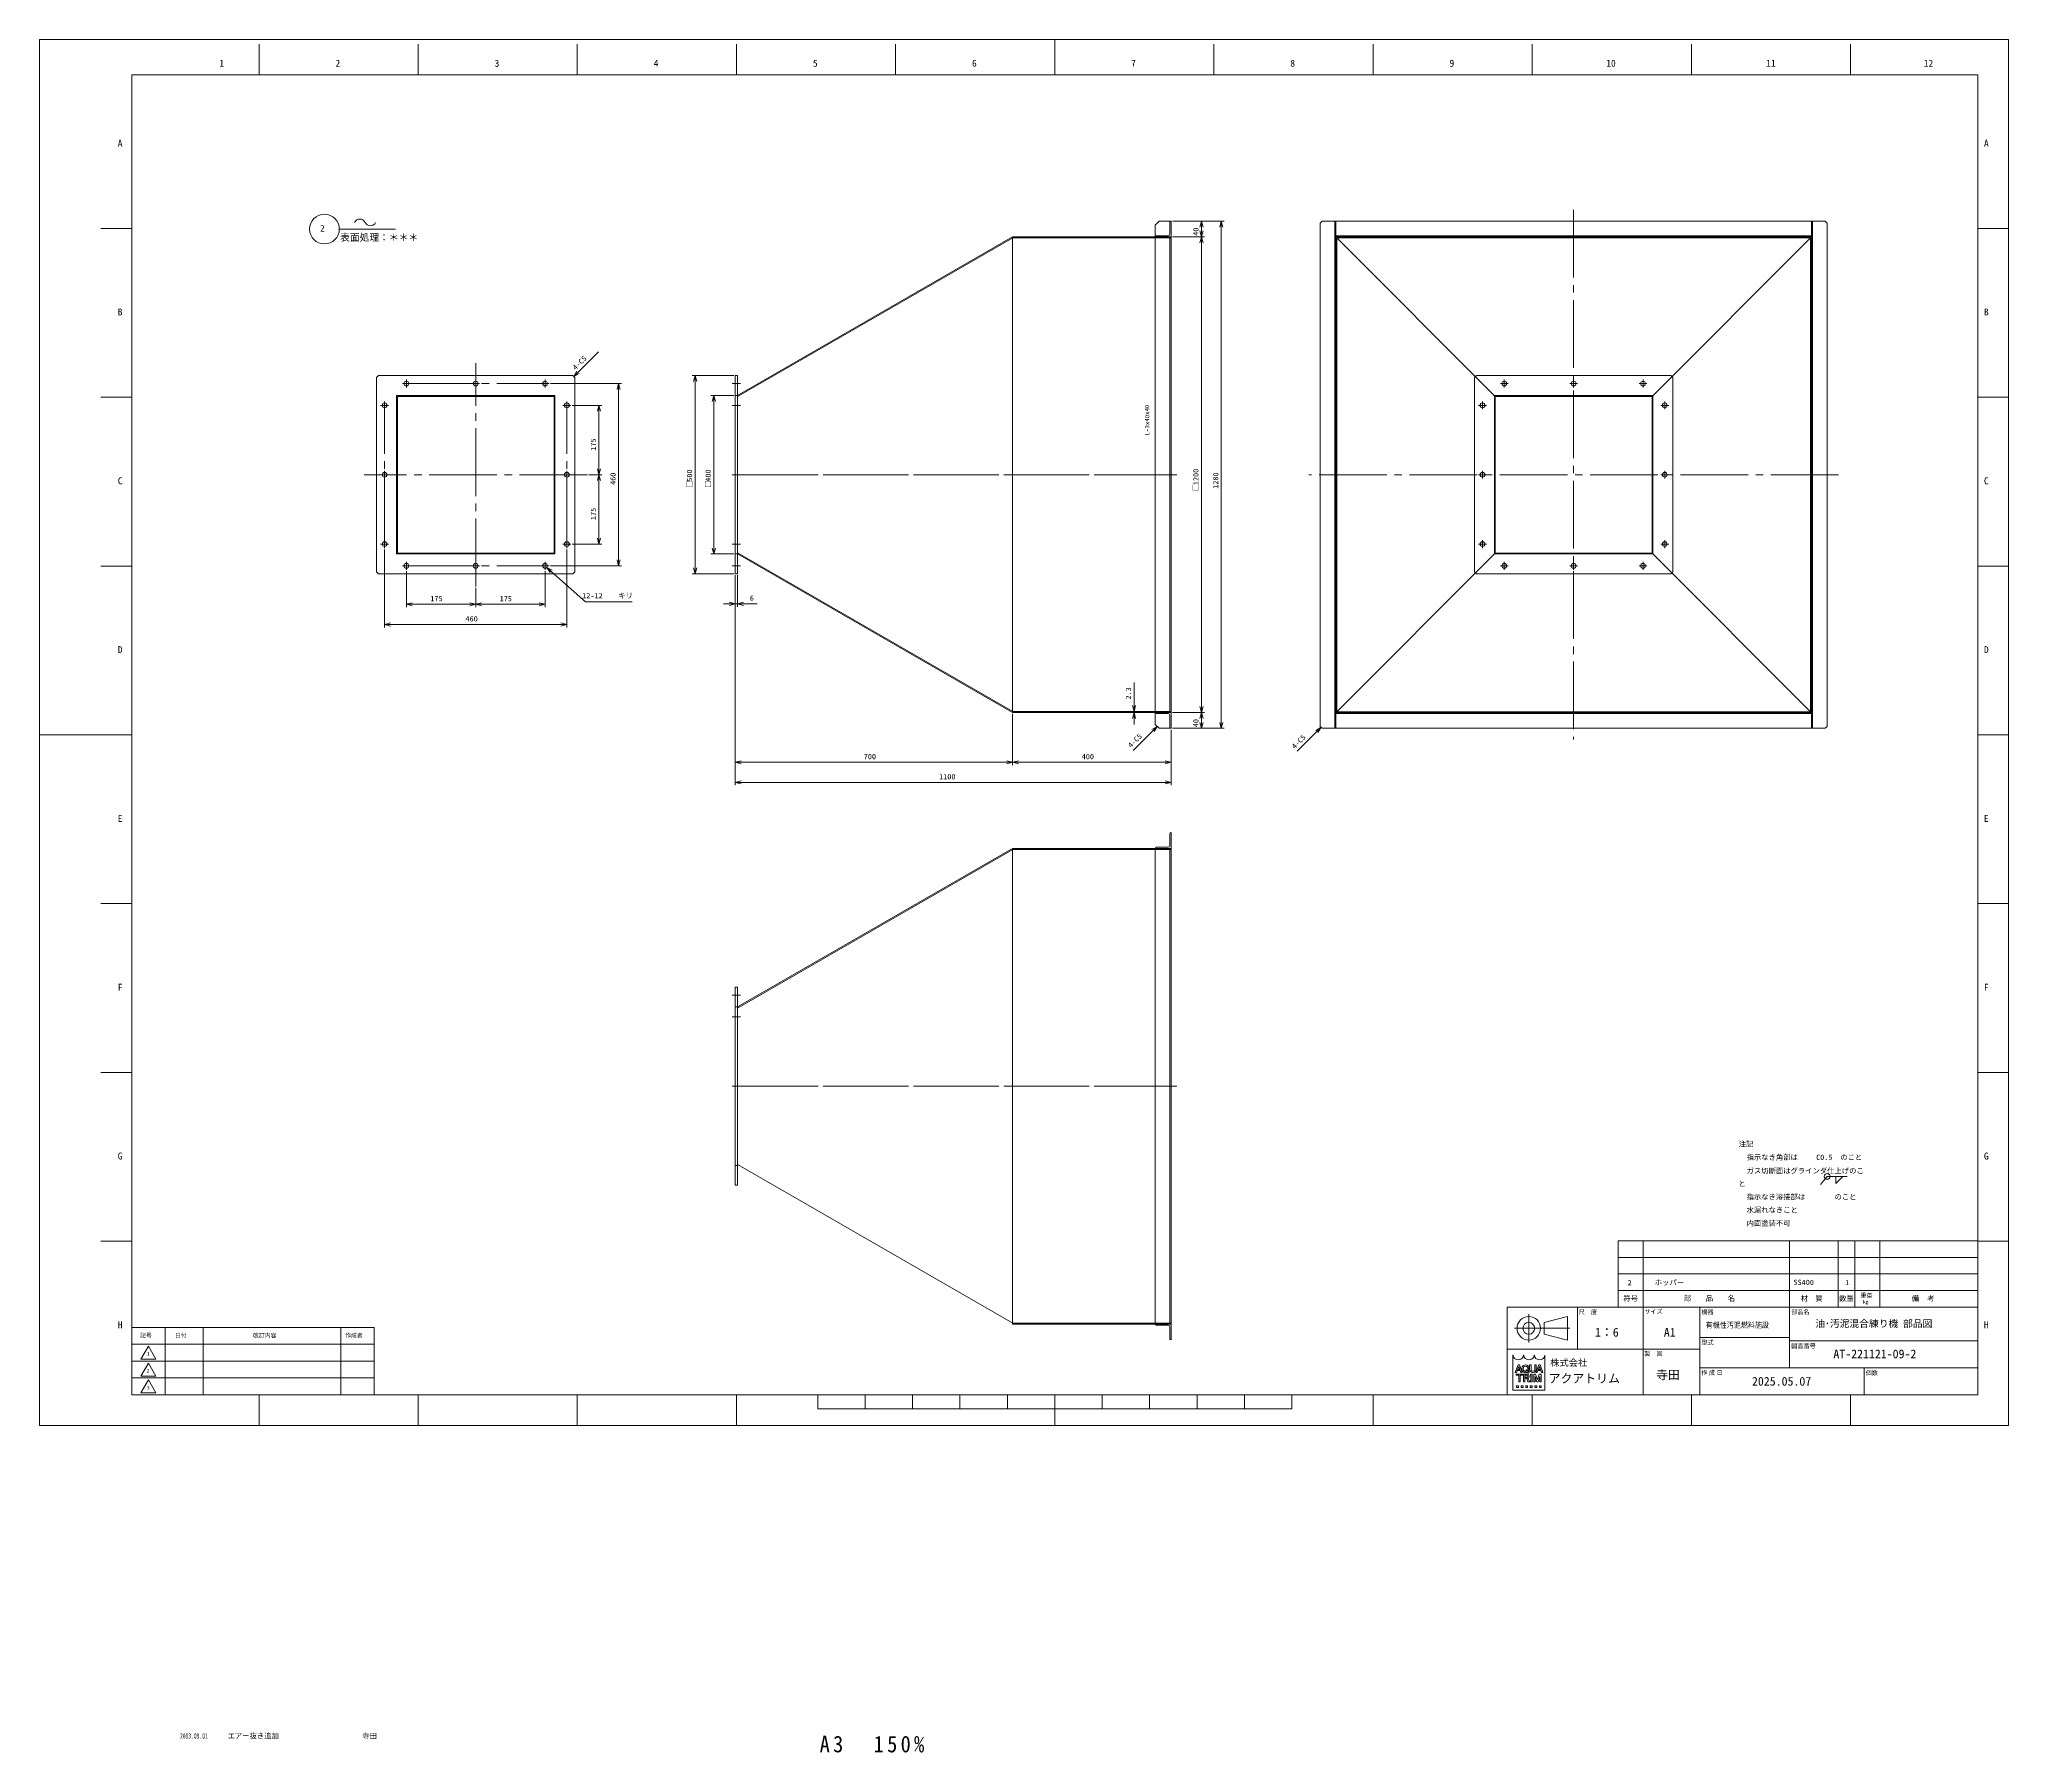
# Model space of a CAD drawing. Units: millimetres at full size. Extents: x -2485 to 2485, y -2560 to 1763.
import ezdxf
from ezdxf.enums import TextEntityAlignment as Align

# ---------------------------------------------------------------- set-up
doc = ezdxf.new("R2010")
doc.units = ezdxf.units.MM
doc.header["$LTSCALE"] = 18.997
doc.linetypes.add('CHAIN2', pattern=[12, 9, -1, 1, -1])
for name, color, linetype, lineweight in [('0-0_90_FRAME', 2, 'Continuous', 9), ('0-1_91_BLANK', 6, 'Continuous', 9), ('0-2_08_DIM', 3, 'Continuous', 9), ('0-3_04_HIDDEN', 7, 'Continuous', 9), ('0-4_05_CENTER', 2, 'CHAIN2', 9), ('0-5_0', 134, 'Continuous', 9)]:
    doc.layers.add(name, color=color, linetype=linetype, lineweight=lineweight)
doc.layers.add('0-6_07_TEXT', color=3, linetype='Continuous')
doc.layers.add('0-9', color=7, linetype='Continuous')
doc.styles.add('Arial', font='')
doc.styles.add('ＭＳ ゴシック', font='')
doc.styles.add('ＭＳ Ｐゴシック', font='')
doc.styles.get('Arial').set_extended_font_data('Arial')
doc.styles.get('ＭＳ ゴシック').set_extended_font_data('MS Gothic')
doc.styles.get('ＭＳ Ｐゴシック').set_extended_font_data('MS PGothic')

# ---------------------------------------------------------------- blocks, each defined once
blk = doc.blocks.new('Weld-line')
at = {"layer": '0-2_08_DIM'}
blk.add_line((0, 0), (1, 0), dxfattribs=at)
blk = doc.blocks.new('Weld10-s5')
at = {"layer": '0-2_08_DIM'}
blk.add_circle((0, 0), 2, dxfattribs=at)
blk = doc.blocks.new('Weld10-a1')
at = {"layer": '0-2_08_DIM'}
blk.add_lwpolyline([(5, 0), (0, 5), (0, 0)], close=True, dxfattribs=at)
blk = doc.blocks.new('Jis_w20130906110600')
at = {"layer": '0-2_08_DIM'}
blk.add_line((-4.631, -5.765), (0, 0), dxfattribs=at)
blk.add_blockref('Weld10-s5', (0, 0), dxfattribs=at)
at = {"layer": '0-2_08_DIM', "xscale": 14, "yscale": 14}
blk.add_blockref('Weld-line', (0, 0), dxfattribs=at)
at = {"layer": '0-2_08_DIM', "xscale": -1, "rotation": 180}
blk.add_blockref('Weld10-a1', (6, 0), dxfattribs=at)
blk = doc.blocks.new('p1ba05')
at = {"layer": '0-2_08_DIM'}
for centre, start, end in [((-2.954, 0.285), 24.22764, 155.57578), ((0, 1.621), 204.22764, 335.57578)]:
    blk.add_arc(centre, 1.621, start, end, dxfattribs=at)
blk = doc.blocks.new('A$C67E0B8A4')
at = {"layer": '0-3_04_HIDDEN'}
for p, q in [((1, 40), (0, 40)), ((0, 0), (0, 40)), ((0, 0), (40, 0)), ((3, 7.5), (3, 38)), ((38, 3), (7.5, 3)), ((40, 1), (40, 0))]:
    blk.add_line(p, q, dxfattribs=at)
for centre, radius, start, end in [((1, 38), 2, 0, 90), ((7.5, 7.5), 4.5, 180, 270), ((38, 1), 2, 0, 90)]:
    blk.add_arc(centre, radius, start, end, dxfattribs=at)
blk = doc.blocks.new('AM_BALLOON1')
at = {"layer": '0-2_08_DIM'}
blk.add_circle((0, 0), 5, dxfattribs=at)
blk = doc.blocks.new('_Open30')
at = {"layer": '0-2_08_DIM'}
blk.add_line((0, 0), (-1, 0), dxfattribs=at)
blk.add_lwpolyline([(-1, 0.268), (0, 0), (-1, -0.268)], dxfattribs=at)

msp = doc.modelspace()

# ---------------------------------------------------------------- linework, layer by layer
at = {"layer": '0-0_90_FRAME'}
for p, q in [((-1930.35, 1673.39), (-1930.35, 1751.16)), ((-1528.75, 1673.39), (-1528.75, 1751.16)), ((-1127.15, 1673.39), (-1127.15, 1751.16)), ((-725.55, 1673.39), (-725.55, 1751.16)), ((-323.95, 1673.39), (-323.95, 1751.16)), ((479.25, 1673.39), (479.25, 1751.16)), ((880.85, 1673.39), (880.85, 1751.16)), ((1282.45, 1673.39), (1282.45, 1751.16)), ((1684.05, 1673.39), (1684.05, 1751.16)), ((2085.65, 1673.39), (2085.65, 1751.16)), ((-2251.53, 1286.18), (-2329.3, 1286.18)), ((2484.6, 1286.18), (2406.83, 1286.18)), ((-2251.53, 860.19), (-2329.3, 860.19)), ((2484.6, 860.19), (2406.83, 860.19)), ((-2251.53, 434.21), (-2329.3, 434.21)), ((2484.6, 434.21), (2406.83, 434.21)), ((-2251.53, -417.76), (-2329.3, -417.76)), ((2484.6, -417.76), (2406.83, -417.76)), ((-2251.53, -843.74), (-2329.3, -843.74)), ((2484.6, -843.74), (2406.83, -843.74)), ((-2251.53, -1269.72), (-2329.3, -1269.72)), ((1499.5, -1268.31), (1499.5, -1436.31)), ((1499.5, -1268.31), (2406.83, -1268.31)), ((1562.5, -1268.31), (1562.5, -1436.31)), ((1932.05, -1268.31), (1932.05, -1436.31)), ((2054.71, -1268.31), (2054.71, -1436.31)), ((2096.71, -1268.31), (2096.71, -1436.31)), ((2159.71, -1268.31), (2159.71, -1436.31)), ((2484.6, -1269.72), (2406.83, -1269.72)), ((1499.5, -1310.31), (2406.83, -1310.31)), ((1499.5, -1352.31), (2406.83, -1352.31)), ((1499.5, -1394.31), (2406.83, -1394.31)), ((1243.1, -1601.03), (1248.49, -1585.89)), ((1246.9, -1581.81), (1250.08, -1581.81)), ((1251.03, -1593.04), (1248.49, -1585.89)), ((1257.33, -1600.93), (1250.08, -1581.81)), ((1275.96, -1593.27), (1275.96, -1581.81)), ((1279.42, -1581.81), (1275.96, -1581.81)), ((1279.42, -1592.57), (1279.42, -1581.81)), ((1292.1, -1593.27), (1292.1, -1581.81)), ((1295.35, -1601.03), (1300.74, -1585.89)), ((1299.15, -1581.81), (1302.33, -1581.81)), ((1303.28, -1593.04), (1300.74, -1585.89)), ((1309.58, -1600.93), (1302.33, -1581.81)), ((1239.65, -1601.03), (1239.65, -1600.93)), ((1239.65, -1601.03), (1243.1, -1601.03)), ((1242.14, -1604.87), (1257.9, -1604.87)), ((1242.14, -1604.87), (1242.14, -1607.56)), ((1242.14, -1607.56), (1247.91, -1607.56)), ((1243.11, -1634.14), (1243.11, -1638.75)), ((1244.98, -1595.96), (1246.02, -1593.04)), ((1244.98, -1595.96), (1252.07, -1595.96)), ((1246.02, -1593.04), (1251.03, -1593.04)), ((1248.29, -1624.08), (1248.29, -1607.94)), ((1248.29, -1624.08), (1251.75, -1624.08)), ((1251.75, -1624.08), (1251.75, -1607.94)), ((1252.13, -1607.56), (1257.9, -1607.56)), ((1254.63, -1634.14), (1254.63, -1638.75)), ((1256.51, -1590.27), (1256.51, -1592.57)), ((1257.33, -1601.03), (1257.33, -1600.93)), ((1257.9, -1604.87), (1257.9, -1607.56)), ((1259.71, -1590.49), (1259.71, -1592.34)), ((1260.09, -1604.87), (1260.09, -1624.08)), ((1260.09, -1604.87), (1268.92, -1604.87)), ((1263.55, -1607.56), (1269.39, -1607.56)), ((1263.66, -1614.98), (1263.66, -1612.29)), ((1263.66, -1612.29), (1269.39, -1612.29)), ((1263.66, -1614.98), (1267.43, -1614.98)), ((1266.09, -1595.93), (1267.79, -1594.13)), ((1266.09, -1595.93), (1267.66, -1597.46)), ((1266.16, -1634.14), (1266.16, -1638.75)), ((1267.79, -1594.13), (1274.91, -1599.99)), ((1268.86, -1615.94), (1271.78, -1624.08)), ((1269.84, -1595.72), (1272.32, -1597.76)), ((1270.01, -1599.75), (1272.68, -1602.35)), ((1270.98, -1590.49), (1270.98, -1592.34)), ((1271.78, -1624.08), (1275.51, -1624.08)), ((1272.2, -1615.82), (1275.51, -1623.93)), ((1272.68, -1602.35), (1274.91, -1599.99)), ((1274.18, -1590.27), (1274.18, -1592.57)), ((1275.51, -1623.93), (1275.51, -1624.08)), ((1277.69, -1634.14), (1277.69, -1638.75)), ((1278.42, -1604.87), (1282.65, -1604.87)), ((1278.42, -1604.87), (1278.42, -1607.56)), ((1278.42, -1624.08), (1278.42, -1621.39)), ((1278.81, -1621.01), (1278.81, -1607.94)), ((1282.27, -1621.01), (1282.27, -1607.94)), ((1282.65, -1604.87), (1282.65, -1607.56)), ((1284.6, -1601.03), (1283.45, -1601.03)), ((1286.11, -1604.87), (1291.13, -1604.87)), ((1289.21, -1634.14), (1289.21, -1638.75)), ((1293.99, -1624.08), (1289.57, -1610.63)), ((1295.72, -1618.82), (1291.13, -1604.87)), ((1291.9, -1601.03), (1291.9, -1600.93)), ((1291.9, -1601.03), (1295.35, -1601.03)), ((1293.99, -1624.08), (1297.45, -1624.08)), ((1295.72, -1618.82), (1300.31, -1604.87)), ((1297.23, -1595.96), (1298.27, -1593.04)), ((1297.23, -1595.96), (1304.32, -1595.96)), ((1297.45, -1624.08), (1301.87, -1610.63)), ((1298.27, -1593.04), (1303.28, -1593.04)), ((1305.33, -1604.87), (1300.31, -1604.87)), ((1305.35, -1634.14), (1305.35, -1638.75)), ((1309.58, -1601.03), (1309.58, -1600.93)), ((-1930.35, -1734.36), (-1930.35, -1656.94)), ((-1528.75, -1734.36), (-1528.75, -1656.94)), ((-1127.15, -1734.36), (-1127.15, -1656.94)), ((-725.55, -1734.36), (-725.55, -1656.94)), ((880.85, -1734.36), (880.85, -1656.94)), ((1282.45, -1734.36), (1282.45, -1656.94)), ((1684.05, -1734.36), (1684.05, -1656.94)), ((2085.65, -1734.36), (2085.65, -1656.94))]:
    msp.add_line(p, q, dxfattribs=at)
at = {"layer": '0-0_90_FRAME', "color": 6}
for p, q in [((77.65, 1763.16), (77.65, 1673.39)), ((-2484.6, 8.23), (-2251.53, 8.23)), ((2484.6, 8.23), (2406.83, 8.23)), ((-520.59, -1692.83), (-520.59, -1656.94)), ((-400.94, -1692.83), (-400.94, -1656.94)), ((-281.29, -1692.83), (-281.29, -1656.94)), ((-161.65, -1692.83), (-161.65, -1656.94)), ((-42, -1692.83), (-42, -1656.94)), ((77.65, -1734.36), (77.65, -1656.94)), ((197.3, -1692.83), (197.3, -1656.94)), ((316.95, -1692.83), (316.95, -1656.94)), ((436.6, -1692.83), (436.6, -1656.94)), ((556.25, -1692.83), (556.25, -1656.94)), ((675.89, -1692.83), (675.89, -1656.94)), ((-520.59, -1692.83), (675.89, -1692.83))]:
    msp.add_line(p, q, dxfattribs=at)
at = {"layer": '0-0_90_FRAME', "color": 134}
for p, q in [((1397.03, -1542.38), (1397.03, -1436.31)), ((1499.5, -1436.31), (2406.83, -1436.31)), ((1562.5, -1656.94), (1562.5, -1436.31)), ((1705.47, -1656.94), (1705.47, -1436.31)), ((1932.05, -1436.31), (1932.05, -1589.05)), ((-2167.53, -1656.94), (-2167.53, -1487.22)), ((-2071.53, -1656.94), (-2071.53, -1487.22)), ((-1723.53, -1656.94), (-1723.53, -1487.22)), ((1238.14, -1489.34), (1377.73, -1489.34)), ((1273.78, -1524.98), (1273.78, -1453.7)), ((-2251.53, -1529.65), (-1639.53, -1529.65)), ((1705.47, -1512.68), (1932.05, -1512.68)), ((1932.05, -1521.17), (2406.83, -1521.17)), ((-2251.53, -1572.08), (-1639.53, -1572.08)), ((1705.47, -1542.38), (1218.83, -1542.38)), ((1705.47, -1589.05), (2406.83, -1589.05)), ((2120.29, -1589.05), (2120.29, -1656.94)), ((-2251.53, -1614.51), (-1639.53, -1614.51))]:
    msp.add_line(p, q, dxfattribs=at)
at = {"layer": '0-0_90_FRAME', "color": 6}
msp.add_lwpolyline([(-2251.53, -1656.94), (2406.83, -1656.94), (2406.83, 1673.39), (-2251.53, 1673.39)], close=True, dxfattribs=at)
at = {"layer": '0-0_90_FRAME', "color": 134}
for points in [[(1218.83, -1656.94), (2406.83, -1656.94), (2406.83, -1436.31), (1218.83, -1436.31)], [(-2251.53, -1656.94), (-1639.53, -1656.94), (-1639.53, -1487.22), (-2251.53, -1487.22)], [(1312.39, -1474.49), (1371.79, -1459.64), (1371.79, -1519.04), (1312.39, -1504.19)], [(-2228.62, -1567.57), (-2209.53, -1534.5), (-2190.43, -1567.57)], [(-2228.62, -1610), (-2209.53, -1576.93), (-2190.43, -1610)], [(-2228.62, -1652.43), (-2209.53, -1619.36), (-2190.43, -1652.43)]]:
    msp.add_lwpolyline(points, close=True, dxfattribs=at)
at = {"layer": '0-0_90_FRAME'}
for points in [[(1314.57, -1556.91), (1314.57, -1645.67), (1233.88, -1645.67), (1233.88, -1556.91)], [(1239.65, -1601.03), (1239.65, -1600.93), (1246.9, -1581.81)], [(1288.64, -1592.57), (1288.64, -1581.81), (1292.1, -1581.81)], [(1291.9, -1601.03), (1291.9, -1600.93), (1299.15, -1581.81)], [(1243.11, -1634.14), (1247.72, -1634.14), (1247.72, -1638.75), (1243.11, -1638.75)], [(1257.33, -1601.03), (1253.88, -1601.03), (1252.07, -1595.96)], [(1254.63, -1634.14), (1259.24, -1634.14), (1259.24, -1638.75), (1254.63, -1638.75)], [(1260.09, -1624.08), (1263.55, -1624.08), (1263.55, -1607.56)], [(1266.16, -1634.14), (1270.77, -1634.14), (1270.77, -1638.75), (1266.16, -1638.75)], [(1277.69, -1634.14), (1282.3, -1634.14), (1282.3, -1638.75), (1277.69, -1638.75)], [(1278.42, -1624.08), (1282.65, -1624.08), (1282.65, -1621.39)], [(1286.11, -1604.87), (1286.11, -1624.08), (1289.57, -1624.08), (1289.57, -1610.63)], [(1289.21, -1634.14), (1293.82, -1634.14), (1293.82, -1638.75), (1289.21, -1638.75)], [(1305.35, -1634.14), (1300.74, -1634.14), (1300.74, -1638.75), (1305.35, -1638.75)], [(1301.87, -1610.63), (1301.87, -1624.08), (1305.33, -1624.08), (1305.33, -1604.87)], [(1309.58, -1601.03), (1306.13, -1601.03), (1304.32, -1595.96)]]:
    msp.add_lwpolyline(points, dxfattribs=at)
at = {"layer": '0-0_90_FRAME', "color": 134}
for radius in [29.7, 14.85]:
    msp.add_circle((1273.78, -1489.34), radius, dxfattribs=at)
at = {"layer": '0-0_90_FRAME'}
for centre, radius, start, end in [((1233.88, -1557.29), 0.384, 0, 90), ((1260.78, -1557.29), 0.384, 0, 180), ((1260.78, -1557.29), 0.384, 0, 90), ((1287.68, -1557.29), 0.384, 0, 180), ((1314.57, -1557.29), 0.384, 90, 180), ((1247.91, -1607.94), 0.384, 0, 90), ((1252.13, -1607.94), 0.384, 90, 180), ((1267.43, -1616.51), 1.54, 21.9283, 90), ((1269.3, -1609.92), 2.37, 271.99706, 88.00294), ((1269.88, -1616.77), 2.51, 22.27295, 58.55311), ((1284.08, -1592.92), 8.13, 182.45003, 265.55526), ((1278.42, -1607.94), 0.384, 0, 90), ((1278.42, -1621.01), 0.384, 270, 0), ((1286.27, -1592.66), 6.86, 179.25279, 218.96457), ((1284.03, -1591.37), 6.4, 241.15773, 298.84227), ((1282.65, -1607.94), 0.384, 90, 180), ((1282.65, -1621.01), 0.384, 180, 270), ((1283.97, -1592.92), 8.13, 274.44474, 357.54997), ((1281.78, -1592.66), 6.86, 321.03543, 0.74721)]:
    msp.add_arc(centre, radius, start, end, dxfattribs=at)
for centre, major_axis, ratio, start_param, end_param in [((1247.33, -1557.29), (-13.06, 0), 0.882353, 6.2831853, 9.424778), ((1265.34, -1590.27), (-8.84, 0), 0.956522, 3.1415927, 6.2831853), ((1265.34, -1590.49), (5.64, 0), 0.994718, 6.2831853, 9.424778), ((1274.23, -1557.29), (-13.06, 0), 0.882353, 6.2831853, 9.424778), ((1301.13, -1557.29), (-13.06, 0), 0.882353, 6.2831853, 9.424778), ((1265.34, -1592.57), (-8.84, 0), 0.956522, 6.2831853, 8.4104559), ((1265.34, -1592.35), (5.64, 0), 0.995036, 3.1415927, 5.1354926), ((1268.92, -1609.92), (-6.2, 0), 0.81482, 1.9440695, 4.712389), ((1265.34, -1592.35), (5.64, 0), 0.995036, 5.6366671, 6.2831853), ((1265.34, -1592.57), (-8.84, 0), 0.956522, 2.4802046, 3.1415927)]:
    msp.add_ellipse(centre, major_axis=major_axis, ratio=ratio, start_param=start_param, end_param=end_param, dxfattribs=at)
at = {"layer": '0-1_91_BLANK'}
msp.add_lwpolyline([(-2484.6, -1734.36), (2484.6, -1734.36), (2484.6, 1763.16), (-2484.6, 1763.16)], close=True, dxfattribs=at)
at = {"layer": '0-2_08_DIM'}
for p, q in [((375.1, 1304.68), (505.45, 1304.68)), ((375.1, 1304.68), (455.5, 1304.68)), ((-1727.71, 1284.45), (-1585.82, 1284.45)), ((375.1, 1264.68), (455.5, 1264.68)), ((375.1, 1264.68), (455.5, 1264.68)), ((448, 1279.68), (448, 1289.68)), ((448, 79.68), (448, 1249.68)), ((497.95, 39.68), (497.95, 1289.68)), ((-1125.5, 922.78), (-1073.65, 974.64)), ((-1194.86, 894.68), (-1015.39, 894.68)), ((-732.4, 914.68), (-837.24, 914.68)), ((-829.74, 429.68), (-829.74, 899.68)), ((-1022.89, 449.68), (-1022.89, 879.68)), ((-732.4, 864.68), (-790.28, 864.68)), ((-782.78, 479.68), (-782.78, 849.68)), ((-1139.86, 839.68), (-1065, 839.68)), ((-1072.5, 679.68), (-1072.5, 824.68)), ((-1098.13, 664.68), (-1065, 664.68)), ((-1098.13, 664.68), (-1065, 664.68)), ((-1072.5, 649.68), (-1072.5, 504.68)), ((-1613.61, 475.93), (-1613.61, 279.1)), ((-1153.61, 475.93), (-1153.61, 279.1)), ((-1139.86, 489.68), (-1065, 489.68)), ((-732.4, 464.68), (-790.28, 464.68)), ((-1558.61, 420.93), (-1558.61, 330.12)), ((-1208.61, 420.93), (-1208.61, 330.12)), ((-1194.86, 434.68), (-1015.39, 434.68)), ((-732.4, 414.68), (-837.24, 414.68)), ((-728.65, 410.93), (-728.65, 331.4)), ((-728.65, 410.93), (-728.65, -68.49)), ((-728.65, 410.93), (-728.65, -119.18)), ((-722.65, 410.93), (-722.65, 331.4)), ((-1383.61, 379.19), (-1383.61, 330.12)), ((-1383.61, 379.19), (-1383.61, 330.12)), ((-1398.61, 337.62), (-1543.61, 337.62)), ((-1368.61, 337.62), (-1223.61, 337.62)), ((-743.65, 338.9), (-758.65, 338.9)), ((-728.65, 338.9), (-722.65, 338.9)), ((-707.65, 338.9), (-673.15, 338.9)), ((-1598.61, 286.6), (-1168.61, 286.6)), ((277.73, 81.98), (277.73, 140.48)), ((-28.65, 60.93), (-28.65, -68.49)), ((-28.65, 60.93), (-28.65, -68.49)), ((277.31, 66.98), (270.23, 66.98)), ((277.31, 64.68), (270.23, 64.68)), ((277.73, 64.68), (277.73, 66.98)), ((375.1, 64.68), (455.5, 64.68)), ((375.1, 64.68), (455.5, 64.68)), ((325.74, 19.07), (275.78, -30.89)), ((277.73, 49.68), (277.73, 34.68)), ((371.35, 20.93), (371.35, -68.49)), ((371.35, 20.93), (371.35, -119.18)), ((375.1, 24.68), (455.5, 24.68)), ((375.1, 24.68), (505.45, 24.68)), ((448, 49.68), (448, 39.68)), ((738.9, 16.57), (688.94, -33.39)), ((-713.65, -60.99), (-43.65, -60.99)), ((-13.65, -60.99), (356.35, -60.99)), ((356.35, -111.68), (-713.65, -111.68))]:
    msp.add_line(p, q, dxfattribs=at)
msp.add_lwpolyline([(-989.16, 344.1), (-1106.31, 344.1), (-1192.89, 420.75)], dxfattribs=at)
at = {"layer": '0-3_04_HIDDEN'}
for p, q in [((784.01, 24.68), (784.01, 1304.68)), ((1990.01, 24.68), (1990.01, 1304.68)), ((-28.04, 1262.38), (-721.51, 862.68)), ((371.35, 1262.38), (-28.04, 1262.38)), ((1987.01, 1267.68), (787.01, 1267.68)), ((-722.65, 864.68), (-721.51, 862.68)), ((-722.65, 464.68), (-721.51, 466.67)), ((1987.01, 61.68), (787.01, 61.68)), ((-722.65, -678.49), (-721.51, -680.48)), ((-722.65, -1078.49), (-721.51, -1076.5)), ((-28.04, -1476.19), (-721.51, -1076.5)), ((371.35, -1476.19), (-28.04, -1476.19))]:
    msp.add_line(p, q, dxfattribs=at)
for points in [[(1637.01, 419.68), (1637.01, 909.68), (1632.01, 914.68), (1142.01, 914.68), (1137.01, 909.68), (1137.01, 419.68), (1142.01, 414.68), (1632.01, 414.68)], [(1587.01, 464.68), (1587.01, 864.68), (1187.01, 864.68), (1187.01, 464.68)]]:
    msp.add_lwpolyline(points, close=True, dxfattribs=at)
for points in [[(-722.65, 864.68), (-728.65, 864.68), (-722.65, 864.68)], [(-722.65, 464.68), (-728.65, 464.68), (-722.65, 464.68)], [(371.35, 66.98), (-28.04, 66.98), (-721.51, 466.67)], [(371.35, -280.79), (-28.04, -280.79), (-721.51, -680.48)], [(-722.65, -678.49), (-728.65, -678.49), (-722.65, -678.49)], [(-722.65, -1078.49), (-728.65, -1078.49), (-722.65, -1078.49)]]:
    msp.add_lwpolyline(points, dxfattribs=at)
for centre in [(1212.01, 894.68), (1387.01, 894.68), (1562.01, 894.68), (1157.01, 839.68), (1617.01, 839.68), (1157.01, 664.68), (1617.01, 664.68), (1157.01, 489.68), (1617.01, 489.68), (1212.01, 434.68), (1387.01, 434.68), (1562.01, 434.68)]:
    msp.add_circle(centre, 6, dxfattribs=at)
at = {"layer": '0-4_05_CENTER'}
for p, q in [((1387.01, 1333.03), (1387.01, -3.68)), ((-1383.61, 382.94), (-1383.61, 946.41)), ((-1568.61, 894.68), (-1548.61, 894.68)), ((-1558.61, 884.68), (-1558.61, 904.68)), ((-1558.61, 894.68), (-1208.61, 894.68)), ((-1393.61, 894.68), (-1373.61, 894.68)), ((-1383.61, 884.68), (-1383.61, 904.68)), ((-1218.61, 894.68), (-1198.61, 894.68)), ((-1208.61, 884.68), (-1208.61, 904.68)), ((-715.19, 894.68), (-736.31, 894.68)), ((1202.01, 894.68), (1222.01, 894.68)), ((1212.01, 884.68), (1212.01, 904.68)), ((1377.01, 894.68), (1397.01, 894.68)), ((1387.01, 884.68), (1387.01, 904.68)), ((1552.01, 894.68), (1572.01, 894.68)), ((1562.01, 884.68), (1562.01, 904.68)), ((-1613.61, 849.68), (-1613.61, 829.68)), ((-1153.61, 849.68), (-1153.61, 829.68)), ((1157.01, 829.68), (1157.01, 849.68)), ((1617.01, 829.68), (1617.01, 849.68)), ((-1603.61, 839.68), (-1623.61, 839.68)), ((-1613.61, 489.68), (-1613.61, 839.68)), ((-1163.61, 839.68), (-1143.61, 839.68)), ((-1153.61, 489.68), (-1153.61, 839.68)), ((-715.19, 839.68), (-736.31, 839.68)), ((1167.01, 839.68), (1147.01, 839.68)), ((1607.01, 839.68), (1627.01, 839.68)), ((-1101.88, 664.68), (-1665.34, 664.68)), ((-1603.61, 664.68), (-1623.61, 664.68)), ((-1613.61, 674.68), (-1613.61, 654.68)), ((-1163.61, 664.68), (-1143.61, 664.68)), ((-1153.61, 674.68), (-1153.61, 654.68)), ((-715.19, 664.68), (-736.31, 664.68)), ((2055.36, 664.68), (718.66, 664.68)), ((1167.01, 664.68), (1147.01, 664.68)), ((1157.01, 654.68), (1157.01, 674.68)), ((1607.01, 664.68), (1627.01, 664.68)), ((1617.01, 654.68), (1617.01, 674.68)), ((-1613.61, 499.68), (-1613.61, 479.68)), ((-1153.61, 499.68), (-1153.61, 479.68)), ((1157.01, 479.68), (1157.01, 499.68)), ((1617.01, 479.68), (1617.01, 499.68)), ((-1603.61, 489.68), (-1623.61, 489.68)), ((-1163.61, 489.68), (-1143.61, 489.68)), ((-715.19, 489.68), (-736.31, 489.68)), ((1167.01, 489.68), (1147.01, 489.68)), ((1607.01, 489.68), (1627.01, 489.68)), ((-1568.61, 434.68), (-1548.61, 434.68)), ((-1558.61, 444.68), (-1558.61, 424.68)), ((-1558.61, 434.68), (-1208.61, 434.68)), ((-1393.61, 434.68), (-1373.61, 434.68)), ((-1383.61, 444.68), (-1383.61, 424.68)), ((-1218.61, 434.68), (-1198.61, 434.68)), ((-1208.61, 444.68), (-1208.61, 424.68)), ((-715.19, 434.68), (-736.31, 434.68)), ((1202.01, 434.68), (1222.01, 434.68)), ((1212.01, 444.68), (1212.01, 424.68)), ((1377.01, 434.68), (1397.01, 434.68)), ((1387.01, 444.68), (1387.01, 424.68)), ((1552.01, 434.68), (1572.01, 434.68)), ((1562.01, 444.68), (1562.01, 424.68)), ((-715.19, -648.49), (-736.31, -648.49)), ((-715.19, -703.49), (-736.31, -703.49)), ((-715.19, -878.49), (-736.31, -878.49))]:
    msp.add_line(p, q, dxfattribs=at)
for points in [[(386.02, 664.68), (-728.65, 664.68), (386.02, 664.68)], [(386.02, -878.49), (-728.65, -878.49), (386.02, -878.49)]]:
    msp.add_lwpolyline(points, dxfattribs=at)
at = {"layer": '0-5_0'}
for p, q in [((-28.65, 1264.68), (-722.65, 864.68)), ((368.35, 64.68), (368.35, 1264.68)), ((789.01, 1262.68), (1189.31, 862.38)), ((1985.01, 1262.68), (1584.71, 862.38)), ((-28.65, 64.68), (-722.65, 464.68)), ((789.01, 66.68), (1189.31, 466.98)), ((1985.01, 66.68), (1584.71, 466.98)), ((-28.65, -278.49), (-722.65, -678.49)), ((368.35, -278.49), (368.35, -1478.49))]:
    msp.add_line(p, q, dxfattribs=at)
for points in [[(331.35, 1294.68), (331.35, 34.68), (341.35, 24.68), (371.35, 24.68), (371.35, 1304.68), (341.35, 1304.68)], [(787.01, 24.68), (787.01, 1304.68), (752.01, 1304.68), (747.01, 1299.68), (747.01, 29.68), (752.01, 24.68)], [(787.01, 1264.68), (787.01, 1304.68), (1987.01, 1304.68), (1987.01, 1264.68)], [(1987.01, 24.68), (1987.01, 1304.68), (2022.01, 1304.68), (2027.01, 1299.68), (2027.01, 29.68), (2022.01, 24.68)], [(-28.65, 1264.68), (-28.65, 64.68), (371.35, 64.68), (371.35, 1264.68)], [(1987.01, 1264.68), (1987.01, 64.68), (787.01, 64.68), (787.01, 1264.68)], [(1985.01, 1262.68), (1985.01, 66.68), (789.01, 66.68), (789.01, 1262.68)], [(-1628.61, 414.68), (-1138.61, 414.68), (-1133.61, 419.68), (-1133.61, 909.68), (-1138.61, 914.68), (-1628.61, 914.68), (-1633.61, 909.68), (-1633.61, 419.68)], [(-728.65, 914.68), (-728.65, 414.68), (-722.65, 414.68), (-722.65, 914.68)], [(-728.65, 914.68), (-728.65, 414.68), (-722.65, 414.68), (-722.65, 914.68)], [(-1583.61, 464.68), (-1183.61, 464.68), (-1183.61, 864.68), (-1583.61, 864.68)], [(-1581.31, 466.98), (-1185.91, 466.98), (-1185.91, 862.38), (-1581.31, 862.38)], [(1584.71, 466.98), (1584.71, 862.38), (1189.31, 862.38), (1189.31, 466.98)], [(787.01, 64.68), (787.01, 24.68), (1987.01, 24.68), (1987.01, 64.68)], [(-28.65, -1478.49), (-28.65, -278.49), (371.35, -278.49), (371.35, -1478.49)], [(331.35, -1478.49), (331.35, -278.49), (371.35, -278.49), (371.35, -1478.49)], [(-728.65, -1128.49), (-728.65, -628.49), (-722.65, -628.49), (-722.65, -1128.49)], [(-728.65, -1128.49), (-728.65, -628.49), (-722.65, -628.49), (-722.65, -1128.49)]]:
    msp.add_lwpolyline(points, close=True, dxfattribs=at)
for centre in [(-1558.61, 894.68), (-1383.61, 894.68), (-1208.61, 894.68), (-1613.61, 839.68), (-1153.61, 839.68), (-1613.61, 664.68), (-1153.61, 664.68), (-1613.61, 489.68), (-1153.61, 489.68), (-1558.61, 434.68), (-1383.61, 434.68), (-1208.61, 434.68)]:
    msp.add_circle(centre, 6, dxfattribs=at)

# ---------------------------------------------------------------- block references
at = {"layer": '0-2_08_DIM'}
for name, p, xscale, yscale in [('AM_BALLOON1', (-1765.26, 1284.5), 7.5, 7.5), ('p1ba05', (-1649.34, 1292.65), 9, 9), ('_Open30', (-1383.61, 337.62), 15, 15), ('_Open30', (-1208.61, 337.62), 15, 15), ('_Open30', (-728.65, 338.9), 15, 15), ('_Open30', (-1153.61, 286.6), 15, 15), ('_Open30', (-28.65, -60.99), 15, 15), ('_Open30', (371.35, -60.99), 15, 15), ('_Open30', (371.35, -111.68), 15, 15), ('Jis_w20130906110600', (2026.73, -1106.11), 3.6, 3.6)]:
    msp.add_blockref(name, p, dxfattribs=dict(at, xscale=xscale, yscale=yscale))
at = {"layer": '0-2_08_DIM', "xscale": 15, "yscale": 15}
for p, rotation in [((448, 1304.68), 90), ((497.95, 1304.68), 90), ((448, 1264.68), 270), ((448, 1264.68), 90), ((-1136.11, 912.18), 225), ((-1022.89, 894.68), 90), ((-829.74, 914.68), 90), ((-782.78, 864.68), 90), ((-1072.5, 839.68), 90), ((-1072.5, 664.68), 270), ((-1072.5, 664.68), 90), ((-1072.5, 489.68), 270), ((-1022.89, 434.68), 270), ((-782.78, 464.68), 270), ((-1204.12, 430.7), 138.47777), ((-829.74, 414.68), 270), ((-1558.61, 337.62), 180), ((-1383.61, 337.62), 180), ((-722.65, 338.9), 180), ((-1613.61, 286.6), 180), ((277.73, 66.98), 270), ((277.73, 64.68), 90), ((448, 64.68), 270), ((448, 64.68), 90), ((336.35, 29.68), 45), ((448, 24.68), 270), ((497.95, 24.68), 270), ((749.51, 27.18), 45), ((-728.65, -60.99), 180), ((-28.65, -60.99), 180), ((-728.65, -111.68), 180)]:
    msp.add_blockref('_Open30', p, dxfattribs=dict(at, rotation=rotation))
at = {"layer": '0-3_04_HIDDEN', "xscale": -1}
msp.add_blockref('A$C67E0B8A4', (371.35, 1264.68), dxfattribs=at)
at = {"layer": '0-3_04_HIDDEN', "rotation": 180}
msp.add_blockref('A$C67E0B8A4', (371.35, 64.68), dxfattribs=at)
at = {"layer": '0-5_0', "xscale": -1}
msp.add_blockref('A$C67E0B8A4', (371.35, -278.49), dxfattribs=at)
at = {"layer": '0-5_0', "rotation": 180}
msp.add_blockref('A$C67E0B8A4', (371.35, -1478.49), dxfattribs=at)

# ---------------------------------------------------------------- texts
at = {"layer": '0-0_90_FRAME', "color": 134}
for s, height, style, p in [('1', 17.6, 'ＭＳ ゴシック', (-2030.34, 1688.88)), ('2', 17.6, 'ＭＳ ゴシック', (-1737.55, 1688.88)), ('3', 17.6, 'ＭＳ ゴシック', (-1335.95, 1688.88)), ('4', 17.6, 'ＭＳ ゴシック', (-934.35, 1688.88)), ('5', 17.6, 'ＭＳ ゴシック', (-532.75, 1688.88)), ('6', 17.6, 'ＭＳ ゴシック', (-131.15, 1688.88)), ('7', 17.6, 'ＭＳ ゴシック', (270.45, 1688.88)), ('8', 17.6, 'ＭＳ ゴシック', (672.05, 1688.88)), ('9', 17.6, 'ＭＳ ゴシック', (1073.65, 1688.88)), ('10', 17.6, 'ＭＳ ゴシック', (1469.25, 1688.88)), ('11', 17.6, 'ＭＳ ゴシック', (1872.85, 1688.88)), ('12', 17.6, 'ＭＳ ゴシック', (2270.45, 1688.88)), ('A', 17.6, 'ＭＳ ゴシック', (-2286.86, 1487.17)), ('A', 17.6, 'ＭＳ ゴシック', (2422.29, 1487.17)), ('B', 17.6, 'ＭＳ ゴシック', (-2286.86, 1061.18)), ('B', 17.6, 'ＭＳ ゴシック', (2422.29, 1061.18)), ('C', 17.6, 'ＭＳ ゴシック', (-2286.86, 635.2)), ('C', 17.6, 'ＭＳ ゴシック', (2422.29, 635.2)), ('D', 17.6, 'ＭＳ ゴシック', (-2286.86, 209.22)), ('D', 17.6, 'ＭＳ ゴシック', (2422.29, 209.22)), ('E', 17.6, 'ＭＳ ゴシック', (-2286.86, -216.77)), ('E', 17.6, 'ＭＳ ゴシック', (2422.29, -216.77)), ('F', 17.6, 'ＭＳ ゴシック', (-2286.86, -642.75)), ('F', 17.6, 'ＭＳ ゴシック', (2422.29, -642.75)), ('G', 17.6, 'ＭＳ ゴシック', (-2286.86, -1068.73)), ('G', 17.6, 'ＭＳ ゴシック', (2422.29, -1068.73)), ('サイズ', 11, 'ＭＳ Ｐゴシック', (1565.19, -1455.97)), ('機器', 11, 'ＭＳ Ｐゴシック', (1709.55, -1456.85)), ('部品名', 11, 'ＭＳ Ｐゴシック', (1936.12, -1456.85)), ('H', 17.6, 'ＭＳ ゴシック', (-2286.86, -1494.72)), ('尺\u3000度', 11, 'ＭＳ Ｐゴシック', (1399.72, -1457.09)), ('1：6', 21.99, 'ＭＳ ゴシック', (1440.78, -1516.92)), ('A1', 21.99, 'ＭＳ ゴシック', (1614.5, -1516.92)), ('油･汚泥混合練り機 部品図', 17.6, 'ＭＳ ゴシック', (1996.79, -1491.57)), ('H', 17.6, 'ＭＳ ゴシック', (2422.29, -1494.72)), ('記号', 10.56, 'ＭＳ Ｐゴシック', (-2230.47, -1515.64)), ('日付', 10.56, 'ＭＳ Ｐゴシック', (-2142.53, -1515.64)), ('改訂内容', 10.56, 'ＭＳ Ｐゴシック', (-1945.42, -1515.88)), ('作成者', 10.56, 'ＭＳ Ｐゴシック', (-1712.95, -1515.64)), ('型式', 11, 'ＭＳ Ｐゴシック', (1709.55, -1533.97)), ('図面番号', 11, 'ＭＳ Ｐゴシック', (1936.12, -1542.45)), ('1', 9.33, 'ＭＳ ゴシック', (-2213.66, -1561.41)), ('製\u3000図', 11, 'ＭＳ Ｐゴシック', (1565.19, -1562.05)), ('AT-221121-09-2', 21.99, 'ＭＳ ゴシック', (2042.41, -1571.59)), ('3', 9.33, 'ＭＳ ゴシック', (-2213.66, -1646.26)), ('2', 9.33, 'ＭＳ ゴシック', (-2213.66, -1603.84)), ('寺田', 21.99, 'ＭＳ ゴシック', (1595, -1624.5)), ('作 成 日', 11, 'ＭＳ Ｐゴシック', (1708.52, -1610.16)), ('2025.05.07', 21.99, 'ＭＳ ゴシック', (1836.98, -1640.64)), ('個数', 11, 'ＭＳ Ｐゴシック', (2123.85, -1610.57))]:
    msp.add_text(s, height=height, dxfattribs=dict(at, style=style)).set_placement(p, align=Align.BOTTOM_LEFT)
at = {"layer": '0-0_90_FRAME', "color": 3, "style": 'ＭＳ ゴシック'}
for s, height, p in [('2', 13.2, (1523.46, -1384.57)), ('ホッパー', 13.2, (1591.76, -1384.11)), ('SS400', 13.2, (1941.71, -1383.87)), ('1', 13.2, (2071.9, -1384.27)), ('符号', 13.2, (1512.33, -1424.87)), ('部\u3000\u3000品\u3000\u3000名', 13.2, (1664.92, -1424.22)), ('材\u3000質', 13.2, (1960.06, -1424.43)), ('数量', 13.2, (2056.92, -1424.57)), ('重量', 11, (2110.43, -1414.75)), ('kg', 8.798, (2117.06, -1429.43)), ('備  考', 13.2, (2239.99, -1424.87)), ('エアー抜き追加', 13.2, (-2009.74, -2528.41)), ('寺田', 13.2, (-1669.92, -2528.41))]:
    msp.add_text(s, height=height, dxfattribs=at).set_placement(p, align=Align.BOTTOM_LEFT)
at = {"layer": '0-0_90_FRAME', "color": 134, "style": 'ＭＳ ゴシック', "width": 0.9}
msp.add_text('有機性汚泥燃料施設', height=14.08, dxfattribs=at).set_placement((1720.12, -1492.43), align=Align.BOTTOM_LEFT)
at = {"layer": '0-0_90_FRAME', "style": 'ＭＳ ゴシック'}
for s, height, p in [('株式会社', 16.63, (1327.98, -1589.53)), ('アクアトリム', 21.99, (1323.8, -1633.59))]:
    msp.add_text(s, height=height, dxfattribs=at).set_placement(p, align=Align.BOTTOM_LEFT)
at = {"layer": '0-0_90_FRAME', "color": 3, "style": 'ＭＳ ゴシック', "width": 0.65}
msp.add_text('2013.09.01', height=13.2, dxfattribs=at).set_placement((-2129.69, -2528.41), align=Align.BOTTOM_LEFT)
at = {"layer": '0-2_08_DIM'}
for s, height, rotation, style, p in [('40', 13.2, 90, 'ＭＳ ゴシック', (444.25, 1267.53)), ('4-C5', 13.2, 45, 'ＭＳ ゴシック', (-1128.66, 924.95)), ('L-3x40x40', 11, 90, 'ＭＳ ゴシック', (319.53, 764.06)), ('175', 13.2, 90, 'ＭＳ ゴシック', (-1076.26, 725.18)), ('460', 13.2, 90, 'ＭＳ ゴシック', (-1026.64, 638.96)), ('□', 13.2, 90, 'Arial', (-833.5, 631.76)), ('500', 13.2, 90, 'ＭＳ ゴシック', (-833.5, 646.93)), ('□', 13.2, 90, 'Arial', (-786.53, 631.76)), ('400', 13.2, 90, 'ＭＳ ゴシック', (-786.53, 646.93)), ('1200', 13.2, 90, 'ＭＳ ゴシック', (444.25, 638.36)), ('1280', 13.2, 90, 'ＭＳ ゴシック', (494.2, 629.1)), ('□', 13.2, 90, 'Arial', (444.25, 623.19)), ('175', 13.2, 90, 'ＭＳ ゴシック', (-1076.26, 550.18)), ('2.3', 13.2, 90, 'ＭＳ ゴシック', (273.98, 97.3)), ('4-C5', 13.2, 45, 'ＭＳ ゴシック', (272.74, -28.61)), ('40', 13.2, 90, 'ＭＳ ゴシック', (444.25, 27.53)), ('4-C5', 13.2, 45, 'ＭＳ ゴシック', (685.9, -31.11))]:
    msp.add_text(s, height=height, rotation=rotation, dxfattribs=dict(at, style=style)).set_placement(p, align=Align.BOTTOM_LEFT)
for s, style, p in [('175', 'ＭＳ ゴシック', (-1498.11, 341.38)), ('175', 'ＭＳ ゴシック', (-1323.11, 341.38)), ('12-12', 'ＭＳ ゴシック', (-1114.77, 348.88)), ('キリ', 'ＭＳ Ｐゴシック', (-1023.91, 348.88)), ('6', 'ＭＳ ゴシック', (-691.9, 342.65)), ('460', 'ＭＳ ゴシック', (-1409.32, 290.35)), ('700', 'ＭＳ ゴシック', (-404.37, -57.24)), ('400', 'ＭＳ ゴシック', (145.63, -57.24)), ('1100', 'ＭＳ ゴシック', (-214.23, -107.93))]:
    msp.add_text(s, height=13.2, dxfattribs=dict(at, style=style)).set_placement(p, align=Align.BOTTOM_LEFT)
at = {"layer": '0-5_0', "style": 'ＭＳ ゴシック'}
msp.add_text('2', height=16.5, dxfattribs=at).set_placement((-1775.97, 1273.25), align=Align.BOTTOM_LEFT)
at = {"layer": '0-6_07_TEXT'}
for s, height, style, p in [('表面処理：＊＊＊', 17.6, 'ＭＳ ゴシック', (-1725.76, 1249.36)), ('注記', 13.2, 'ＭＳ Ｐゴシック', (1803.47, -1034.88)), ('\u3000指示なき角部は', 13.2, 'ＭＳ Ｐゴシック', (1804.91, -1068.36)), ('\u3000ガス切断面はグラインダ仕上げのこ', 13.2, 'ＭＳ Ｐゴシック', (1804.91, -1102.55)), ('C0.5', 13.2, 'ＭＳ ゴシック', (1998.86, -1068.36)), ('のこと', 13.2, 'ＭＳ Ｐゴシック', (2059.72, -1068.36)), ('と', 13.2, 'ＭＳ Ｐゴシック', (1802.77, -1135)), ('\u3000水漏れなきこと', 13.2, 'ＭＳ Ｐゴシック', (1804.91, -1201.32)), ('\u3000指示なき溶接部は\u3000\u3000\u3000\u3000のこと', 13.2, 'ＭＳ Ｐゴシック', (1804.91, -1168.26)), ('\u3000内面塗装不可', 13.2, 'ＭＳ Ｐゴシック', (1804.91, -1234.68))]:
    msp.add_text(s, height=height, dxfattribs=dict(at, style=style)).set_placement(p, align=Align.BOTTOM_LEFT)
at = {"layer": '0-9', "insert": (-515.63, -2560.07), "char_height": 41.78, "attachment_point": 7, "style": 'ＭＳ ゴシック'}
msp.add_mtext('\\T1.33;\\W0.9;A3\u3000150%', dxfattribs=at)

doc.saveas('drawing.dxf')
